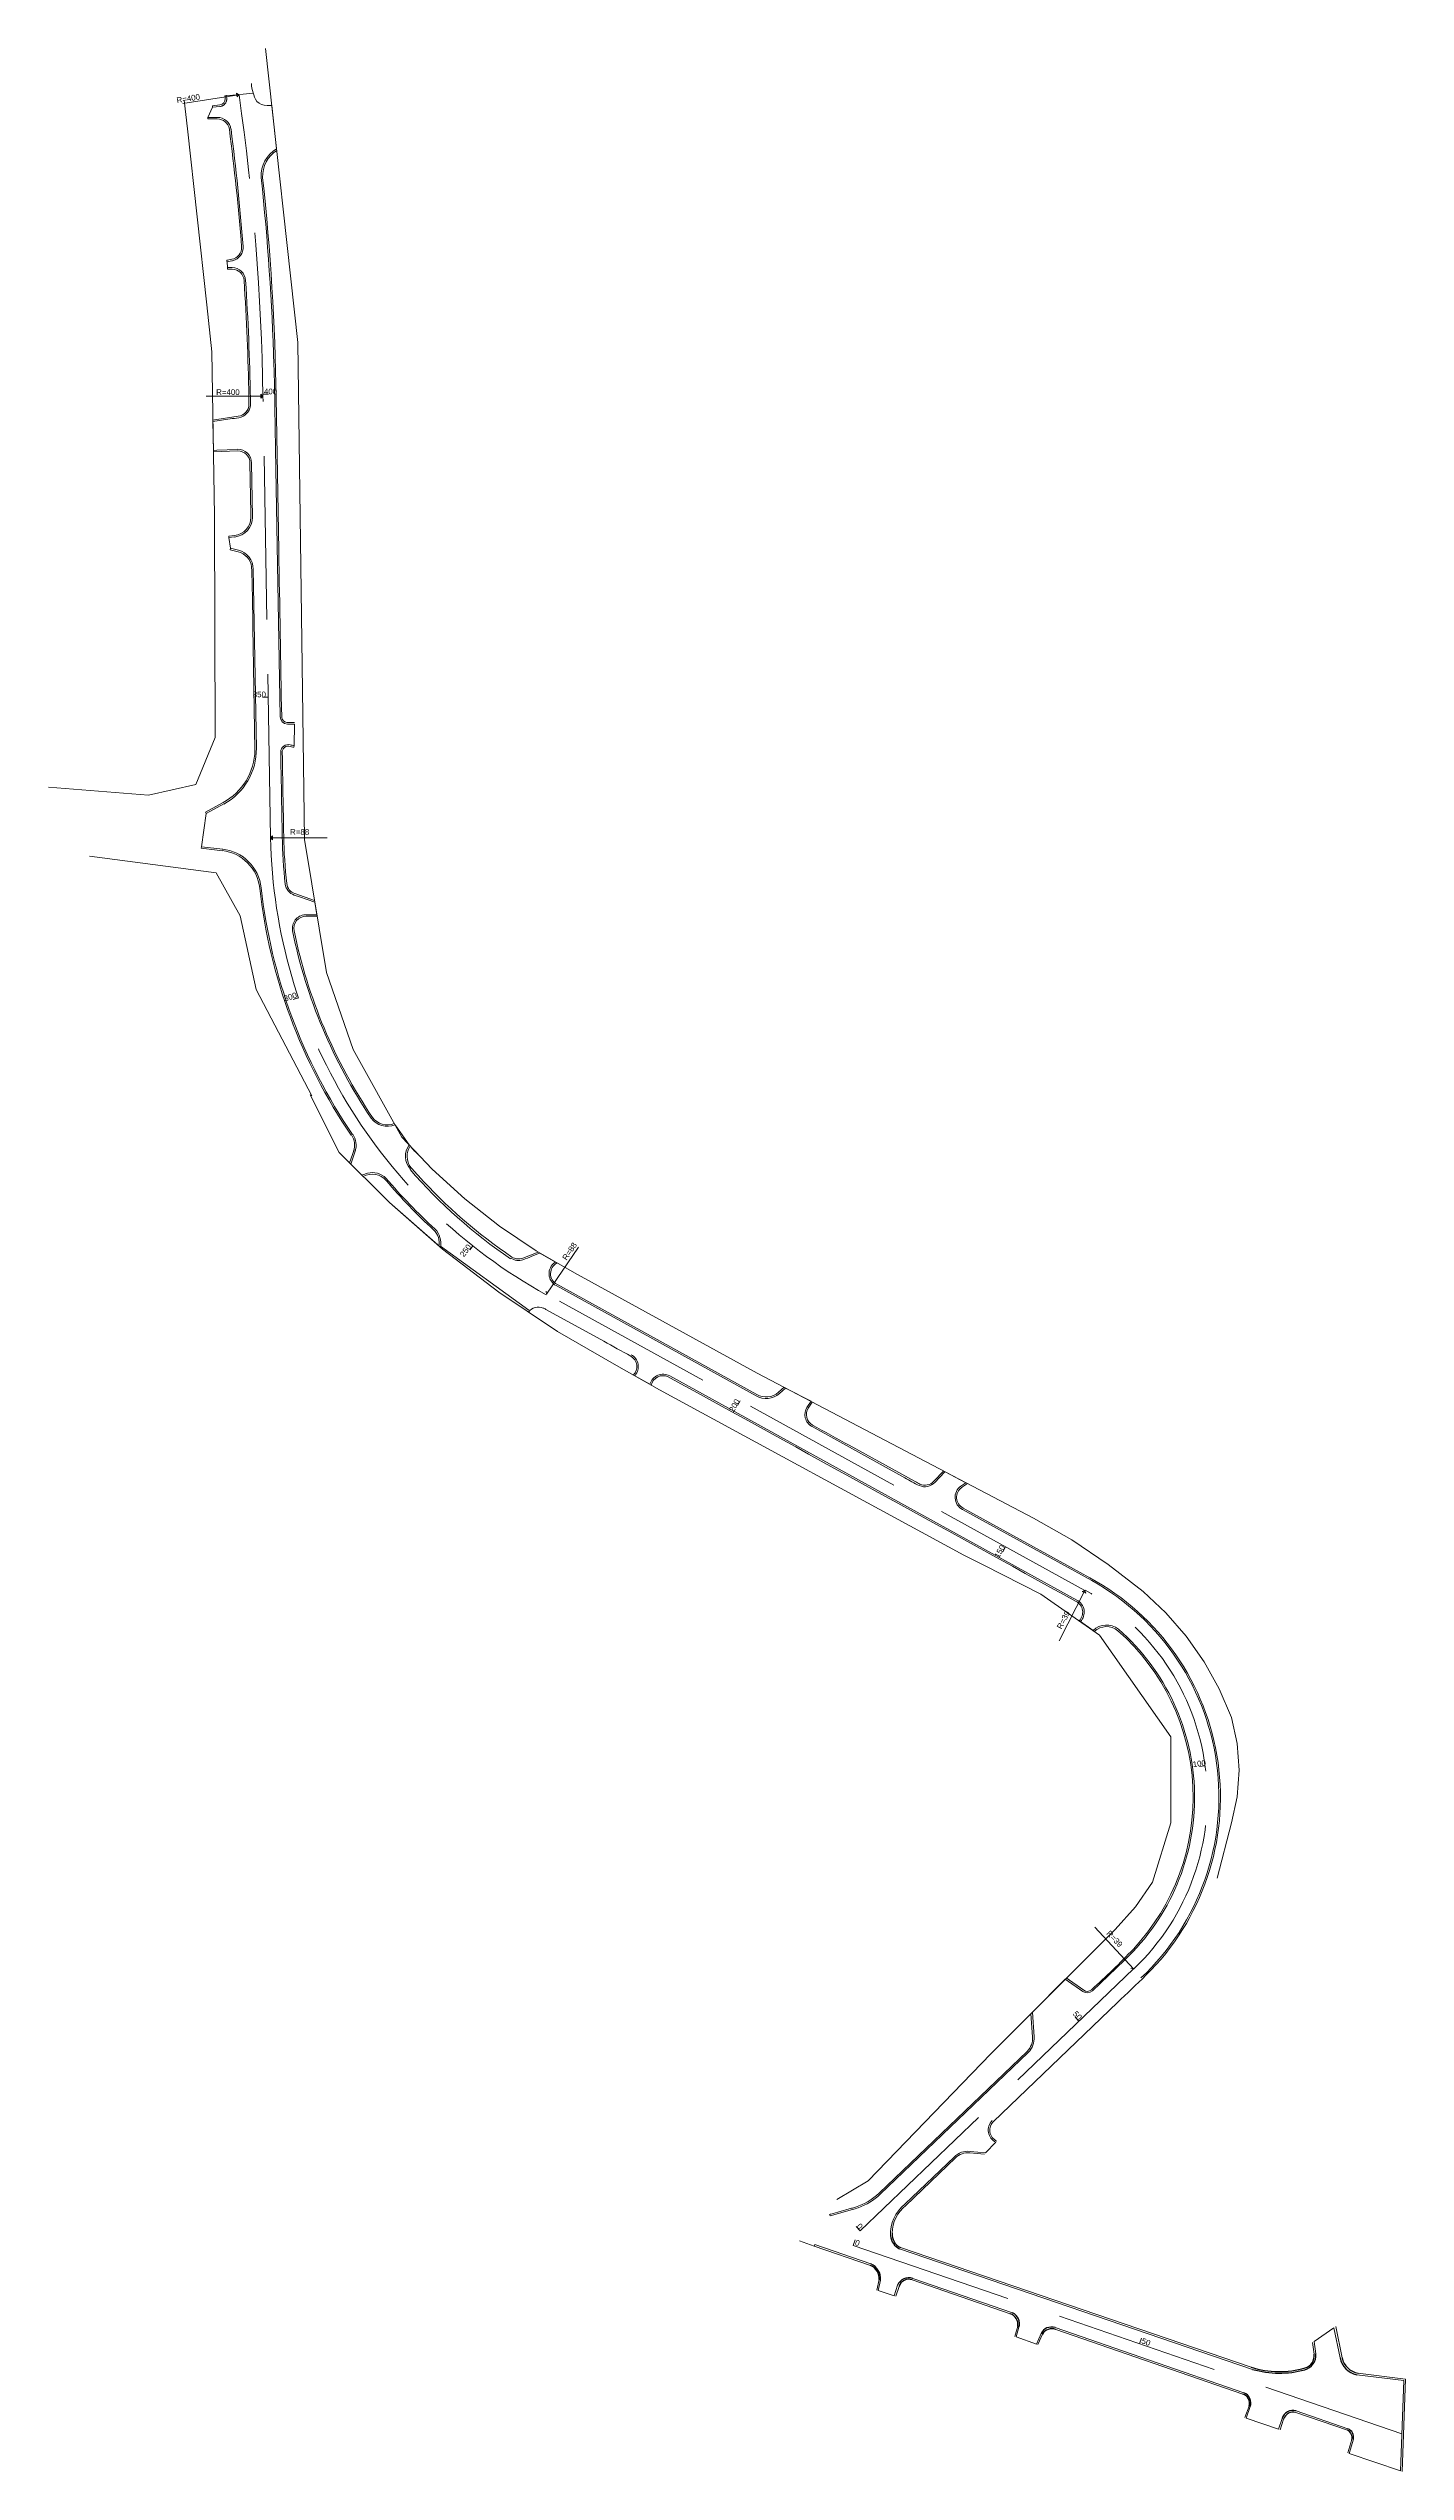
# Model space of a CAD drawing. Header units: metres. Extents: x 24518872 to 24519096, y 6838786 to 6839185.
import ezdxf

# ---------------------------------------------------------------- set-up
doc = ezdxf.new("R2010")
doc.units = ezdxf.units.M
for name, pattern in [('3D_LONG_DASH', [1, 0.75, -0.25]), ('Hatch', [0]), ('Katurakenne', [0]), ('Tielinjaus', [0])]:
    doc.linetypes.add(name, pattern=pattern)
for name, color, linetype, lineweight in [('Hatch', 7, 'Hatch', 0), ('Katurakenne', 7, 'Katurakenne', 0), ('Tielinjaus', 7, 'Tielinjaus', 0)]:
    doc.layers.add(name, color=color, linetype=linetype, lineweight=lineweight)
doc.styles.add('DEFAULT', font='arial.ttf', dxfattribs={"height": 0.2})

msp = doc.modelspace()

# ---------------------------------------------------------------- linework, layer by layer
at = {"color": 7, "linetype": 'Continuous', "lineweight": 9}
for p, q in [((24518907.752224, 6839185.43455), (24518913.070002, 6839136.925001)), ((24518894.328302, 6839176.910901), (24518894.889302, 6839172.157901)), ((24518894.889302, 6839172.157901), (24518898.077602, 6839143.104001)), ((24518898.077602, 6839143.104001), (24518898.888602, 6839135.355101)), ((24518914.181302, 6839054.865301), (24518913.070102, 6839136.925301)), ((24518898.888602, 6839135.355101), (24518899.315802, 6839108.326101)), ((24518899.315802, 6839108.326101), (24518899.458102, 6839071.750201)), ((24518899.458102, 6839071.750201), (24518896.253102, 6839063.947201)), ((24518888.420102, 6839062.235301), (24518871.929202, 6839063.509001)), ((24518896.253102, 6839063.947201), (24518888.420102, 6839062.235301)), ((24518917.805802, 6839032.957801), (24518914.181302, 6839054.865301)), ((24518899.605202, 6839049.370001), (24518878.711402, 6839052.130201)), ((24518903.549302, 6839042.276301), (24518899.605202, 6839049.370001)), ((24518906.236402, 6839030.125401), (24518903.549302, 6839042.276301)), ((24518922.250802, 6839020.257801), (24518917.805802, 6839032.957801)), ((24518915.389502, 6839012.588501), (24518906.236402, 6839030.125401)), ((24518930.266102, 6839005.761201), (24518922.250802, 6839020.257801)), ((24518915.110502, 6839012.754501), (24518919.925502, 6839003.226601)), ((24518935.275902, 6839000.475601), (24518930.266502, 6839005.761601)), ((24518935.275902, 6839000.475601), (24518930.266502, 6839005.761601)), ((24518935.275902, 6839000.475601), (24518930.266502, 6839005.761601)), ((24518919.925502, 6839003.226601), (24518928.195202, 6838994.982101)), ((24518919.925502, 6839003.226601), (24518928.195202, 6838994.982101)), ((24518919.925502, 6839003.226601), (24518928.195202, 6838994.982101)), ((24518940.656802, 6838995.568201), (24518935.275902, 6839000.475601)), ((24518940.656802, 6838995.568201), (24518935.275902, 6839000.475601)), ((24518940.656802, 6838995.568201), (24518935.275902, 6839000.475601)), ((24518928.195202, 6838994.982101), (24518936.982002, 6838987.291201)), ((24518928.195202, 6838994.982101), (24518936.982002, 6838987.291201)), ((24518928.195202, 6838994.982101), (24518936.621874, 6838987.606413)), ((24518946.380502, 6838991.065401), (24518940.656802, 6838995.568201)), ((24518946.380502, 6838991.065401), (24518940.656802, 6838995.568201)), ((24518946.380502, 6838991.065401), (24518940.656802, 6838995.568201)), ((24518952.416802, 6838986.991101), (24518946.380502, 6838991.065401)), ((24518952.416802, 6838986.991101), (24518946.380502, 6838991.065401)), ((24518952.416802, 6838986.991101), (24518946.380502, 6838991.065401)), ((24518936.982002, 6838987.291201), (24518946.249002, 6838980.186201)), ((24518936.982002, 6838987.291201), (24518946.249002, 6838980.186201)), ((24518958.733602, 6838983.366901), (24518952.416802, 6838986.991101)), ((24518958.733602, 6838983.366901), (24518952.416802, 6838986.991101)), ((24518958.733602, 6838983.366901), (24518952.416802, 6838986.991101)), ((24518973.291602, 6838975.391001), (24518958.733602, 6838983.366901)), ((24518946.249002, 6838980.186201), (24518955.957202, 6838973.697001)), ((24518946.249002, 6838980.186201), (24518955.957202, 6838973.697001)), ((24518950.976046, 6838977.026528), (24518955.957202, 6838973.697001)), ((24518955.957202, 6838973.697001), (24518966.065702, 6838967.851001)), ((24518955.957202, 6838973.697001), (24518966.065702, 6838967.851001)), ((24518955.957202, 6838973.697001), (24518966.065702, 6838967.851001)), ((24518988.916602, 6838966.830201), (24518973.291602, 6838975.391001)), ((24518966.065702, 6838967.851001), (24518972.812702, 6838964.099101)), ((24519034.511702, 6838942.890601), (24518988.916602, 6838966.830201)), ((24518972.812702, 6838964.099101), (24519023.037802, 6838936.789501)), ((24519034.511702, 6838942.890601), (24519040.826802, 6838939.302401)), ((24519034.511702, 6838942.890601), (24519040.826802, 6838939.302401)), ((24519034.511702, 6838942.890601), (24519040.826802, 6838939.302401)), ((24519026.321802, 6838935.116501), (24519023.037802, 6838936.789501)), ((24519040.826802, 6838939.302401), (24519046.864702, 6838935.265401)), ((24519040.826802, 6838939.302401), (24519046.864702, 6838935.265401)), ((24519040.826802, 6838939.302401), (24519046.864702, 6838935.265401)), ((24519035.720802, 6838930.374601), (24519026.321802, 6838935.116501)), ((24519046.864702, 6838935.265401), (24519052.593702, 6838930.800701)), ((24519046.864702, 6838935.265401), (24519052.593702, 6838930.800701)), ((24519046.864702, 6838935.265401), (24519052.593702, 6838930.800701)), ((24519045.423802, 6838923.608701), (24519035.720802, 6838930.374601)), ((24519052.593702, 6838930.800701), (24519056.343002, 6838927.285401)), ((24519052.593702, 6838930.800701), (24519056.343002, 6838927.285401)), ((24519052.593702, 6838930.800701), (24519056.343002, 6838927.285401)), ((24519056.343002, 6838927.285401), (24519059.711602, 6838923.403801)), ((24519056.343002, 6838927.285401), (24519059.711602, 6838923.403801)), ((24519056.343002, 6838927.285401), (24519059.711602, 6838923.403801)), ((24519057.199902, 6838906.828801), (24519045.423802, 6838923.608701)), ((24519059.711602, 6838923.403801), (24519062.664002, 6838919.196901)), ((24519059.711602, 6838923.403801), (24519062.664002, 6838919.196901)), ((24519059.711602, 6838923.403801), (24519062.664002, 6838919.196901)), ((24519062.664002, 6838919.196901), (24519065.168902, 6838914.709101)), ((24519062.664002, 6838919.196901), (24519065.168902, 6838914.709101)), ((24519062.664002, 6838919.196901), (24519065.168902, 6838914.709101)), ((24519065.168902, 6838914.709101), (24519067.199902, 6838909.987901)), ((24519065.168902, 6838914.709101), (24519067.199902, 6838909.987901)), ((24519065.168902, 6838914.709101), (24519067.199902, 6838909.987901)), ((24519067.199902, 6838909.987901), (24519068.160802, 6838905.695701)), ((24519067.199902, 6838909.987901), (24519068.160802, 6838905.695701)), ((24519067.199902, 6838909.987901), (24519068.160802, 6838905.695701)), ((24519057.202002, 6838892.628901), (24519057.199902, 6838906.828801)), ((24519068.160802, 6838905.695701), (24519068.483802, 6838901.309101)), ((24519068.160802, 6838905.695701), (24519068.483802, 6838901.309101)), ((24519068.160802, 6838905.695701), (24519068.483802, 6838901.309101)), ((24519068.483802, 6838901.309101), (24519068.161802, 6838896.922401)), ((24519068.483802, 6838901.309101), (24519068.161802, 6838896.922401)), ((24519068.483802, 6838901.309101), (24519068.161802, 6838896.922401)), ((24519068.161802, 6838896.922401), (24519067.202002, 6838892.629901)), ((24519068.161802, 6838896.922401), (24519067.202002, 6838892.629901)), ((24519068.161802, 6838896.922401), (24519067.202002, 6838892.629901)), ((24519054.175102, 6838882.820901), (24519057.202002, 6838892.628901)), ((24519067.202002, 6838892.629901), (24519064.855102, 6838883.482901)), ((24519051.326702, 6838878.738101), (24519054.175102, 6838882.820901)), ((24519051.326702, 6838878.738101), (24519054.175102, 6838882.820901)), ((24519051.326702, 6838878.738101), (24519054.175102, 6838882.820901)), ((24519047.993202, 6838875.040801), (24519051.326702, 6838878.738101)), ((24519047.993202, 6838875.040801), (24519051.326702, 6838878.738101)), ((24519047.993202, 6838875.040801), (24519051.326702, 6838878.738101)), ((24519027.497402, 6838854.519701), (24519047.993202, 6838875.040801)), ((24519007.239602, 6838833.533601), (24519027.497402, 6838854.519701)), ((24519002.053602, 6838830.457601), (24519007.239602, 6838833.533601)), ((24518998.337256, 6838822.777042), (24518995.91633, 6838823.646676)), ((24518998.337256, 6838822.777042), (24518998.423476, 6838823.011704)), ((24519004.744973, 6838822.878162), (24519005.069678, 6838823.823977)), ((24519052.035749, 6838806.642936), (24519052.360453, 6838807.588751)), ((24519071.332823, 6838802.483587), (24519071.332696, 6838802.483143)), ((24519071.333002, 6838802.484001), (24519071.332823, 6838802.483587))]:
    msp.add_line(p, q, dxfattribs=at)
at = {"color": 7, "linetype": 'Continuous'}
for centre, radius, start, end in [((24519013.727429, 6838824.787704), 2.561915, 177.42312833, 242.53036935), ((24519013.620897, 6838824.757588), 2.73134, 186.53951424, 243.52295455), ((24519006.76718, 6838817.430021), 2.301301, 354.98072012, 68.07458477), ((24519006.675444, 6838817.409016), 2.60453, 354.59040849, 68.09634239), ((24519013.922435, 6838815.551028), 1.991309, 70.6980575, 157.94939235), ((24519013.925293, 6838815.622775), 1.667218, 70.23415019, 163.3762602), ((24519030.120633, 6838809.861643), 1.819322, 349.83430428, 71.94983757), ((24519030.303185, 6838809.990503), 1.903509, 340.8780857, 66.85176222), ((24519037.485338, 6838807.510335), 1.897606, 71.71150952, 154.77878662), ((24519037.543521, 6838807.370564), 1.761574, 68.66263368, 150.91415199), ((24519078.746833, 6838804.710777), 2.399466, 283.10757478, 6.00368657), ((24519078.736738, 6838804.680093), 2.116232, 286.86168632, 7.24279088), ((24519075.095914, 6838817.382269), 15.329684, 252.37803627, 286.11368132), ((24519075.085601, 6838817.36713), 15.571909, 253.59189374, 285.66796328), ((24519088.628983, 6838805.018365), 3.58624, 191.06875838, 257.66433323), ((24519088.620873, 6838804.994736), 3.237701, 191.93952857, 260.45849601), ((24519068.66545, 6838796.871131), 1.525194, 340.77387599, 74.6633652), ((24519068.681693, 6838796.912853), 1.727244, 338.61350918, 71.43197694), ((24519077.314716, 6838793.819968), 1.832223, 72.39711549, 164.80407081), ((24519077.386653, 6838793.708396), 1.669087, 75.5670351, 161.78329855), ((24519085.768793, 6838791.169486), 1.332367, 345.56408484, 65.52070475), ((24519085.902458, 6838791.247442), 1.459299, 346.28277351, 69.84131596)]:
    msp.add_arc(centre, radius, start, end, dxfattribs=at)
at = {"layer": 'Hatch', "color": 7, "linetype": 'Continuous', "true_color": 0xf2f2f2}
for p, q in [((24518901.283395, 6839177.621932), (24518905.717635, 6839178.047263)), ((24518901.345052, 6839177.280152), (24518901.283395, 6839177.621932)), ((24518901.345052, 6839177.280152), (24518901.283395, 6839177.621932)), ((24518901.345052, 6839177.280152), (24518901.283395, 6839177.621932)), ((24518901.345052, 6839177.280152), (24518901.283395, 6839177.621932)), ((24518901.345052, 6839177.280152), (24518901.283395, 6839177.621932)), ((24518901.345052, 6839177.280152), (24518901.283395, 6839177.621932)), ((24518901.345052, 6839177.280152), (24518901.283395, 6839177.621932)), ((24518901.345052, 6839177.280152), (24518901.283395, 6839177.621932)), ((24518901.345052, 6839177.280152), (24518901.283395, 6839177.621932)), ((24518901.345052, 6839177.280152), (24518901.283395, 6839177.621932)), ((24518901.345052, 6839177.280152), (24518901.283395, 6839177.621932)), ((24518901.345052, 6839177.280152), (24518901.283395, 6839177.621932)), ((24518901.345052, 6839177.280152), (24518901.283395, 6839177.621932)), ((24518901.345052, 6839177.280152), (24518901.283395, 6839177.621932)), ((24518901.345052, 6839177.280152), (24518901.283395, 6839177.621932)), ((24518901.345052, 6839177.280152), (24518901.283395, 6839177.621932)), ((24518901.345052, 6839177.280152), (24518901.283395, 6839177.621932)), ((24518901.345052, 6839177.280152), (24518901.283395, 6839177.621932)), ((24518901.345052, 6839177.280152), (24518901.283395, 6839177.621932)), ((24518901.345052, 6839177.280152), (24518901.283395, 6839177.621932)), ((24518901.345052, 6839177.280152), (24518901.283395, 6839177.621932)), ((24518901.345052, 6839177.280152), (24518901.283395, 6839177.621932)), ((24518901.345052, 6839177.280152), (24518901.283395, 6839177.621932)), ((24518898.214897, 6839174.053346), (24518899.014118, 6839175.738364)), ((24518909.583744, 6839168.88213), (24518908.784995, 6839176.019141)), ((24518901.460996, 6839149.271696), (24518901.416074, 6839150.218652)), ((24518899.149485, 6839119.114754), (24518899.060533, 6839123.857967)), ((24518901.980591, 6839102.955396), (24518901.71728, 6839104.71778)), ((24518912.472284, 6839070.348117), (24518912.516777, 6839073.944466)), ((24518897.191109, 6839053.702515), (24518897.945676, 6839059.189924)), ((24518916.229987, 6839042.482476), (24518915.889736, 6839044.56175)), ((24518931.47561, 6839004.522747), (24518929.214056, 6839007.715759)), ((24518923.67577, 6838999.487762), (24518921.83864, 6839001.313744)), ((24518936.632544, 6838987.787482), (24518951.229717, 6838977.228697)), ((24518968.699462, 6838966.386409), (24518971.20074, 6838964.995488)), ((24518993.594207, 6838964.374235), (24518997.793538, 6838962.184252)), ((24519019.913146, 6838950.560821), (24519023.371439, 6838948.73977)), ((24519042.256384, 6838925.817341), (24519044.339192, 6838924.365)), ((24519034.332732, 6838861.363468), (24519039.769123, 6838866.822307)), ((24519026.619249, 6838838.13157), (24519028.307417, 6838839.896704))]:
    msp.add_line(p, q, dxfattribs=at)
at = {"layer": 'Hatch', "color": 7, "linetype": 'Continuous'}
for p, q in [((24518901.345052, 6839177.280152), (24518901.283395, 6839177.621932)), ((24518901.345052, 6839177.280152), (24518901.283395, 6839177.621932)), ((24518916.229987, 6839042.482476), (24518915.889736, 6839044.56175)), ((24518931.47561, 6839004.522747), (24518929.143879, 6839007.814839)), ((24518923.67577, 6838999.487762), (24518921.840035, 6839001.317903)), ((24518955.618184, 6838985.15434), (24518953.05887, 6838986.62296)), ((24519008.869641, 6838815.437095), (24519011.503629, 6838814.573732)), ((24519080.850958, 6838807.013142), (24519084.077137, 6838809.257729)), ((24519031.640742, 6838807.790597), (24519034.985571, 6838806.587659)), ((24519069.600368, 6838794.390357), (24519074.935021, 6838792.55742)), ((24519086.640959, 6838788.543899), (24519095.094069, 6838785.655882))]:
    msp.add_line(p, q, dxfattribs=at)
at = {"layer": 'Katurakenne', "color": 7, "linetype": 'Continuous'}
for p, q in [((24518901.133131, 6839177.607519), (24518901.046458, 6839177.599206)), ((24518901.283395, 6839177.621932), (24518901.133131, 6839177.607519)), ((24518901.345052, 6839177.280152), (24518901.283395, 6839177.621932)), ((24518901.345052, 6839177.280152), (24518901.283395, 6839177.621932)), ((24518899.800393, 6839174.053346), (24518898.214897, 6839174.053346)), ((24518898.214897, 6839174.053346), (24518898.214897, 6839173.803306)), ((24518898.214897, 6839173.803306), (24518899.800393, 6839173.803306)), ((24518898.98909, 6839175.987153), (24518900.204936, 6839176.108974)), ((24518899.014118, 6839175.738364), (24518898.98909, 6839175.987153)), ((24518900.229965, 6839175.860185), (24518899.014118, 6839175.738364)), ((24518908.737877, 6839176.026963), (24518908.03232, 6839176.020542)), ((24518901.416074, 6839150.218652), (24518902.196187, 6839150.37739)), ((24518901.456382, 6839150.482038), (24518902.209393, 6839150.635262)), ((24518901.459243, 6839149.30625), (24518901.45862, 6839149.319357)), ((24518902.173556, 6839149.269415), (24518901.460996, 6839149.269415)), ((24518899.031494, 6839124.097986), (24518903.24014, 6839124.74922)), ((24518905.278387, 6839126.803375), (24518905.263442, 6839127.676694)), ((24518909.472211, 6839116.023359), (24518909.297392, 6839126.239258)), ((24518909.952772, 6839102.584195), (24518909.521988, 6839127.757944)), ((24518899.060533, 6839123.857967), (24518902.248034, 6839124.344884)), ((24518899.140692, 6839118.866135), (24518903.146393, 6839119.029423)), ((24518899.195383, 6839119.114754), (24518899.141841, 6839119.112519)), ((24518899.709387, 6839119.13621), (24518899.195383, 6839119.114754)), ((24518903.13608, 6839119.279251), (24518899.709387, 6839119.13621)), ((24518905.337836, 6839108.685923), (24518905.194962, 6839117.035086)), ((24518905.598529, 6839108.095238), (24518905.444892, 6839117.073306)), ((24518910.171487, 6839075.159762), (24518909.472211, 6839116.023359)), ((24518901.690498, 6839104.966387), (24518902.625717, 6839105.066728)), ((24518901.71728, 6839104.71778), (24518901.690498, 6839104.966387)), ((24518902.652499, 6839104.818121), (24518901.71728, 6839104.71778)), ((24518901.980591, 6839102.955396), (24518901.918997, 6839102.71303)), ((24518901.918997, 6839102.71303), (24518903.228406, 6839102.381614)), ((24518903.29, 6839102.62398), (24518901.980591, 6839102.955396)), ((24518906.252199, 6839069.896715), (24518905.744673, 6839099.555008)), ((24518911.470238, 6839073.944466), (24518912.516777, 6839073.944466)), ((24518912.51318, 6839074.194506), (24518911.93336, 6839074.194506)), ((24518912.261444, 6839070.147422), (24518911.844824, 6839070.259778)), ((24518912.413859, 6839070.132352), (24518912.408382, 6839070.112124)), ((24518912.472284, 6839070.348117), (24518912.413859, 6839070.132352)), ((24518897.827049, 6839059.410161), (24518900.74309, 6839060.974484)), ((24518900.861718, 6839060.754247), (24518897.945676, 6839059.189924)), ((24518897.945676, 6839059.189924), (24518897.827049, 6839059.410161)), ((24518910.432452, 6839059.909749), (24518910.509625, 6839055.399953)), ((24518897.191109, 6839053.702515), (24518897.161593, 6839053.454216)), ((24518897.161593, 6839053.454216), (24518900.657026, 6839053.040389)), ((24518900.686542, 6839053.288688), (24518897.191109, 6839053.702515)), ((24518912.50559, 6839045.720956), (24518913.366669, 6839045.426002)), ((24518915.84711, 6839044.842989), (24518912.586912, 6839045.957458)), ((24518913.366669, 6839045.426002), (24518915.889736, 6839044.56175)), ((24518916.278041, 6839042.232436), (24518914.46046, 6839042.232436)), ((24518915.926299, 6839042.482476), (24518915.19022, 6839042.482476)), ((24518916.229987, 6839042.482476), (24518915.926299, 6839042.482476)), ((24518921.622914, 6839001.51223), (24518922.372733, 6839003.694659)), ((24518922.609988, 6839003.614298), (24518921.83864, 6839001.313744)), ((24518950.24912, 6838985.802233), (24518952.775135, 6838986.785922)), ((24518951.738008, 6838986.114249), (24518952.996435, 6838986.604858)), ((24518953.052393, 6838986.626674), (24518953.05887, 6838986.62296)), ((24518953.058869, 6838986.622958), (24518953.234427, 6838986.522217)), ((24518953.234427, 6838986.522217), (24518955.575202, 6838985.179001)), ((24518988.738184, 6838963.091842), (24518955.718017, 6838981.272679)), ((24518988.859217, 6838963.310772), (24518955.842514, 6838981.489702)), ((24518963.57883, 6838972.089838), (24518954.010932, 6838977.357903)), ((24519041.675622, 6838929.375471), (24518974.477117, 6838966.374833)), ((24518993.36497, 6838964.508912), (24518992.402878, 6838963.664973)), ((24518993.594207, 6838964.374235), (24518992.567673, 6838963.476633)), ((24518997.115619, 6838961.158077), (24518997.793538, 6838962.184252)), ((24518998.011092, 6838962.062636), (24518997.325569, 6838961.021623)), ((24518997.96051, 6838958.014048), (24519013.286315, 6838949.57569)), ((24519004.093985, 6838954.922539), (24519014.989815, 6838948.923317)), ((24519019.692218, 6838950.684953), (24519018.05656, 6838948.976589)), ((24519018.238074, 6838948.804234), (24519019.829367, 6838950.472965)), ((24519019.829367, 6838950.472965), (24519019.913146, 6838950.560821)), ((24519023.371439, 6838948.73977), (24519022.524457, 6838948.177013)), ((24519022.656404, 6838947.962465), (24519023.636776, 6838948.602673)), ((24519043.050456, 6838933.187615), (24519022.78184, 6838944.347474)), ((24519042.202174, 6838933.940247), (24519022.902873, 6838944.566403)), ((24519043.81045, 6838933.054734), (24519042.202174, 6838933.940247)), ((24519044.252106, 6838864.892548), (24519049.51708, 6838869.936069)), ((24519042.65552, 6838864.793406), (24519039.769123, 6838866.822307)), ((24519039.920848, 6838867.015652), (24519042.802433, 6838864.995949)), ((24519027.920788, 6838843.355977), (24519048.366394, 6838862.941733)), ((24519034.07161, 6838861.143715), (24519034.364517, 6838857.264404)), ((24519034.332732, 6838861.363468), (24519034.614443, 6838857.28201)), ((24519009.043975, 6838831.510865), (24519033.467157, 6838854.907406)), ((24519009.217011, 6838831.330968), (24519033.62634, 6838854.713716)), ((24519013.271398, 6838829.66939), (24519021.46078, 6838837.514238)), ((24519013.444961, 6838829.488938), (24519021.624498, 6838837.324481)), ((24519026.427502, 6838837.915027), (24519024.013768, 6838838.149587)), ((24519026.619249, 6838838.13157), (24519024.038985, 6838838.398357)), ((24519000.971238, 6838827.751614), (24519004.626754, 6838828.785046)), ((24519002.212596, 6838828.36243), (24519004.496763, 6838829.008176)), ((24519000.971635, 6838827.751726), (24519000.854734, 6838827.977134)), ((24519001.070513, 6838828.039558), (24519002.212596, 6838828.36243)), ((24518998.337275, 6838822.777091), (24519007.626484, 6838819.56487)), ((24518998.423476, 6838823.011704), (24519007.647056, 6838819.825531)), ((24519012.403158, 6838822.312729), (24519070.686892, 6838802.429402)), ((24519012.545673, 6838822.514631), (24519070.455078, 6838802.771935)), ((24519009.059656, 6838817.228678), (24519008.645085, 6838815.5107)), ((24519009.268374, 6838817.163474), (24519008.869641, 6838815.437095)), ((24519014.489108, 6838817.191765), (24519030.684349, 6838811.591428)), ((24519014.580655, 6838817.430405), (24519031.051476, 6838811.740762)), ((24519012.076785, 6838816.298616), (24519011.503629, 6838814.573732)), ((24519012.327757, 6838816.099742), (24519011.771209, 6838814.486025)), ((24519031.911394, 6838809.540541), (24519031.416701, 6838807.871171)), ((24519032.101665, 6838809.366953), (24519031.640742, 6838807.790597)), ((24519038.08081, 6838809.31209), (24519069.2317, 6838798.550188)), ((24519038.184485, 6838809.011389), (24519069.068848, 6838798.34201)), ((24519085.109456, 6838804.329854), (24519084.077137, 6838809.257729)), ((24519085.453215, 6838804.324923), (24519084.393875, 6838809.478097)), ((24519035.768632, 6838808.318932), (24519034.985571, 6838806.587659)), ((24519036.004096, 6838808.226899), (24519035.212997, 6838806.505867)), ((24519080.836083, 6838804.946895), (24519080.595011, 6838806.835069)), ((24519081.133138, 6838804.961743), (24519080.850958, 6838807.013142)), ((24519095.665002, 6838800.585001), (24519087.862824, 6838801.514922)), ((24519088.076607, 6838801.802425), (24519095.92667, 6838800.823418)), ((24519095.92667, 6838800.823418), (24519095.362088, 6838785.564313)), ((24519095.094069, 6838785.655882), (24519095.665002, 6838800.585001)), ((24519070.105578, 6838796.368889), (24519069.407927, 6838794.456478)), ((24519070.290002, 6838796.283001), (24519069.600368, 6838794.390357)), ((24519075.546558, 6838794.300231), (24519074.935021, 6838792.55742)), ((24519075.80122, 6838794.230172), (24519075.212271, 6838792.46216)), ((24519077.802668, 6838795.324806), (24519086.319144, 6838792.382686)), ((24519077.868813, 6838795.566398), (24519086.405364, 6838792.617348)), ((24519087.059093, 6838790.837331), (24519086.401042, 6838788.625867)), ((24519087.320135, 6838790.901398), (24519086.640959, 6838788.543899))]:
    msp.add_line(p, q, dxfattribs=at)
at = {"layer": 'Katurakenne', "color": 7, "linetype": 'Continuous', "flags": 128}
for points in [[(24518901.090789, 6839176.332928), (24518901.127644, 6839176.382316), (24518901.162311, 6839176.433916), (24518901.194603, 6839176.487586), (24518901.224343, 6839176.543162), (24518901.251372, 6839176.600461), (24518901.275546, 6839176.659283), (24518901.296744, 6839176.719413), (24518901.314865, 6839176.780623), (24518901.329832, 6839176.842676), (24518901.341593, 6839176.905329), (24518901.35012, 6839176.968333), (24518901.355413, 6839177.031443), (24518901.357494, 6839177.094413), (24518901.356411, 6839177.157006), (24518901.352233, 6839177.218991), (24518901.345052, 6839177.280152)], [(24518900.2299, 6839175.860178), (24518900.291124, 6839175.867835), (24518900.352435, 6839175.878599), (24518900.413596, 6839175.892507), (24518900.474369, 6839175.909571), (24518900.53451, 6839175.929781), (24518900.593776, 6839175.953101), (24518900.651927, 6839175.97947), (24518900.708728, 6839176.008802), (24518900.763955, 6839176.040989), (24518900.817396, 6839176.0759), (24518900.868853, 6839176.113383), (24518900.918146, 6839176.153268), (24518900.965115, 6839176.195368), (24518901.009619, 6839176.239486), (24518901.051542, 6839176.285412), (24518901.090789, 6839176.332928)]]:
    msp.add_lwpolyline(points, dxfattribs=at)
at = {"layer": 'Katurakenne', "color": 7, "linetype": 'Continuous'}
for centre, radius, start, end in [((24518900.106306, 6839177.104721), 1.00062, 275.65342905, 4.69101547), ((24518895.718929, 6839176.651529), 5.411161, 5.67435386, 10.08644362), ((24518912.111612, 6839180.067225), 6.705459, 183.35558052, 210.17703328), ((24518907.944674, 6839178.317416), 2.298546, 224.84266983, 272.18527905), ((24518899.812962, 6839171.802989), 2.254932, 7.31982723, 90.3600239), ((24518899.814733, 6839171.800348), 2.002971, 9.82271116, 90.41020498), ((24518908.751999, 6839175.966209), 0.062374, 58.06199731, 103.08577418), ((24518514.993707, 6839121.992875), 390.032087, 4.50926219, 7.38737393), ((24518506.44276, 6839121.257134), 398.872375, 4.53098447, 7.32205052), ((24518912.279299, 6839164.377981), 5.249131, 120.89885202, 182.31263913), ((24518912.277178, 6839164.379478), 4.996519, 121.86524887, 182.64452665), ((24518503.20379, 6839121.07252), 406.123453, 1.71482426, 6.09110619), ((24518505.023948, 6839121.16816), 404.551714, 0.93333805, 6.09878501), ((24518901.818037, 6839152.59797), 2.001345, 281.27664946, 1.69867095), ((24518901.818817, 6839152.597832), 2.251037, 283.19758674, 4.51010154), ((24518901.677097, 6839149.236763), 1.264684, 100.05083656, 104.24045477), ((24518897.453052, 6839149.639575), 3.998559, 7.29678799, 11.87791074), ((24519041.162397, 6839156.373434), 139.881793, 182.52182152, 182.55102358), ((24519041.162397, 6839156.37343), 139.881794, 182.89595976, 182.91013133), ((24518881.187117, 6839149.039064), 20.273887, 359.94781911, 0.7551129), ((24518900.100114, 6838405.147842), 743.874004, 89.83269047, 89.895180046), ((24518902.173556, 6839138.026376), 11.243039, 89.57805345, 90), ((24518901.25631, 6839155.162789), 4.876824, 281.11174838, 282.75166907), ((24518902.221406, 6839147.016464), 2.252917, 3.77370749, 89.11119856), ((24518902.221215, 6839147.016785), 2.00254, 3.77287028, 88.53824933), ((24518501.855118, 6839121.002026), 403.212933, 0.99023284, 3.71798007), ((24518496.858323, 6839120.797085), 408.463059, 0.96505961, 3.70219211), ((24518340.633618, 6839117.359604), 568.733097, 0.89459779, 1.59860356), ((24518903.022583, 6839126.743472), 2.006084, 276.22589251, 358.71041883), ((24518903.028128, 6839126.741612), 2.251106, 287.79552127, 1.57220615), ((24518527.217863, 6839121.297279), 377.8489, 0.81902481, 1.01193344), ((24518901.871863, 6839130.905357), 6.571249, 273.28168972, 286.29926618), ((24518903.190386, 6839117.029217), 2.254932, 0.16688719, 91.23182606), ((24518903.190386, 6839117.029217), 2.004384, 0.16688083, 91.23183227), ((24517984.805556, 6839092.933362), 920.667053, 0.942047146, 0.980375373), ((24518902.345418, 6839108.056633), 3.002781, 275.35567781, 0.25745959), ((24518902.341636, 6839108.054015), 3.257122, 275.43225998, 0.98005521), ((24518902.493336, 6839099.471014), 3.001986, 8.49330668, 75.84412393), ((24518902.488471, 6839099.473423), 3.257124, 0.97921066, 75.74280646), ((24531237.732927, 6839302.351088), 12329.398621, 180.9283746157, 181.0562506021), ((24518399.999377, 6839084.172884), 505.70808, 0.42009521, 1.78377121), ((24506977.544899, 6838877.477164), 11930.004501, 0.9229872236, 1.0105495838), ((24518911.422463, 6839075.195922), 1.251412, 181.02650683, 268.10704632), ((24518911.422591, 6839075.195744), 1.001083, 187.1655018, 261.02265154), ((24518911.701432, 6839079.655933), 5.466349, 265.43513441, 272.43169342), ((24518911.470238, 6839079.413984), 5.469518, 269.06646846, 270), ((24518896.332237, 6839072.442328), 16.275535, 6.1664306, 6.18027903), ((24518896.003361, 6839069.778691), 9.998935, 298.29573496, 359.26986257), ((24518895.980328, 6839069.774493), 10.272465, 298.42325996, 0.97519697), ((24518911.524923, 6839069.304204), 1.255983, 74.93624895, 178.63990003), ((24513390.26311, 6838969.055032), 5520.916966, 0.942927933, 1.040747137), ((24518911.527339, 6839069.302508), 1.008545, 71.65155288, 184.73211233), ((24491331.442275, 6838587.387792), 27583.288652, 0.9722719046, 1.0009073509), ((24518908.0487, 6839055.312455), 15.672882, 73.60579346, 75.95894915), ((24518912.365423, 6839070.256781), 0.150901, 226.44459041, 286.53991699), ((24518899.830581, 6839046.08803), 7.015342, 6.44292112, 83.69172261), ((24518899.830581, 6839046.08803), 7.26589, 6.44292208, 83.69172805), ((24518995.830237, 6839056.925809), 85.334255, 181.02455653, 186.31370918), ((24518996.132657, 6839056.937051), 85.386259, 181.00748925, 186.26953427), ((24518996.683727, 6839056.953204), 90.447801, 186.3975224, 214.21421881), ((24518996.683727, 6839056.953204), 90.197253, 186.3941241, 214.22918828), ((24518913.243709, 6839047.847596), 2.251065, 187.81727379, 250.82450289), ((24518913.243875, 6839047.847168), 2.000621, 186.7396817, 250.82985587), ((24518914.436362, 6839040.230863), 2.251428, 93.60511629, 190.83762942), ((24518914.43713, 6839040.230925), 2.001647, 89.33217956, 191.26967106), ((24518914.900539, 6839011.982825), 30.501027, 89.45582985, 91.13796075), ((24518996.403502, 6839056.967851), 85.909729, 191.52223642, 214.02705164), ((24518996.41152, 6839056.971182), 85.667848, 191.5355006, 214.02038469), ((24518927.841796, 6839010.815062), 3.261228, 216.06152805, 293.39746126), ((24518927.841616, 6839010.804448), 3.006575, 215.91235822, 293.0090847), ((24518919.451199, 6839004.440019), 3.006575, 341.28599634, 34.18252084), ((24518919.451199, 6839004.440019), 3.257123, 341.28599541, 34.18251947), ((24518928.845823, 6839007.529339), 0.412732, 43.76739343, 45.15990461), ((24518934.109277, 6839002.625186), 3.245261, 144.50901582, 221.10605261), ((24518934.110193, 6839002.625226), 2.995603, 144.88509916, 218.40742328), ((24518931.427933, 6839004.543909), 0.052162, 318.43815896, 336.13621208), ((24518938.516317, 6839009.620303), 8.692332, 215.90464352, 229.61047674), ((24518974.735957, 6839037.57143), 56.581478, 220.5806016, 222.38854015), ((24518926.02744, 6838994.510941), 5.504462, 105.04862145, 115.29188331), ((24518925.375462, 6838996.670017), 3.006575, 39.82024514, 119.96309466), ((24518925.375462, 6838996.658603), 3.261967, 45.95460985, 103.78380267), ((24519000.230287, 6839060.760132), 95.303644, 220.39105897, 227.41081435), ((24518996.61456, 6839057.135994), 90.436566, 220.34049583, 227.48806686), ((24518996.683727, 6839056.953204), 86.188487, 220.98156956, 235.76485391), ((24518996.557557, 6839057.072953), 85.846292, 222.18330719, 235.90370006), ((24518933.441201, 6838988.296432), 2.997006, 349.70708035, 46.54184587), ((24518933.442588, 6838988.29662), 3.246187, 347.82132275, 45.07997544), ((24518949.519332, 6838987.673549), 2.258689, 235.87659114, 289.02119272), ((24518949.519335, 6838987.672736), 2.007827, 237.25735994, 291.3134625), ((24518868.813585, 6839197.330298), 226.911171, 291.03359663, 291.43520741), ((24518953.075867, 6838986.447593), 0.176187, 95.53634128, 116.79759997), ((24518956.801622, 6838983.242166), 2.247909, 125.02229969, 241.28894286), ((24518956.80869, 6838983.242289), 2.004383, 117.93760314, 241.13268678), ((24518945.316375, 6839000.445503), 18.43765, 303.56994676, 303.97245757), ((24518854.689059, 6838809.218793), 202.831121, 60.07629471, 60.1581988), ((24518950.961025, 6838977.032092), 0.015885, 309.84621086, 337.75385783), ((24518952.819043, 6838975.723043), 2.006984, 67.4918925, 144.95375567), ((24518952.290965, 6838974.553671), 3.289681, 58.47725798, 66.79172426), ((24517469.040291, 6836253.169173), 3102.607778, 61.109086546, 61.203248611), ((24518967.040638, 6838967.902923), 1.997965, 315.46645432, 59.8154927), ((24518967.041424, 6838967.903001), 2.247723, 319.33420987, 61.22391191), ((24518969.146767, 6838966.029019), 0.572547, 134.37226283, 141.37566855), ((24518973.378102, 6838964.404398), 2.256169, 61.13383188, 164.85314616), ((24518973.378413, 6838964.404373), 2.005856, 64.97978127, 166.99726032), ((24427113.713442, 6672025.825943), 190545.138335, 61.1546888547, 61.17779906903), ((24518990.390346, 6838965.894578), 3.257123, 239.34880239, 312.07116203), ((24518990.390346, 6838965.894578), 3.006575, 239.34880442, 312.07116749), ((24518999.042038, 6838959.988693), 2.254932, 146.93771794, 241.06585666), ((24518999.035761, 6838959.988503), 1.998017, 146.83497424, 239.5688206), ((24522957.210205, 6846139.758194), 8200.548228, 241.1318704033, 241.1802889423), ((24519026.830201, 6838971.528185), 25.794358, 238.32693295, 244.36034403), ((24519019.299221, 6838955.974311), 8.263625, 238.56768204, 244.66523885), ((24519016.581692, 6838950.339307), 2.258357, 246.15524676, 317.2908997), ((24519016.581705, 6838950.338434), 2.007441, 245.93620655, 317.29066484), ((24519023.821246, 6838946.341056), 2.247754, 125.2346557, 242.61915621), ((24519023.828457, 6838946.34134), 2.004384, 125.5523453, 242.45951743), ((24519024.149337, 6838896.831287), 40.976028, 313.30804474, 62.5307435), ((24519024.166084, 6838896.827295), 41.210779, 314.56583225, 61.53119144), ((24519040.633114, 6838927.379342), 2.004383, 314.94611264, 62.59387852), ((24519040.640491, 6838927.379661), 2.247655, 315.65569582, 62.7570611), ((24519046.570874, 6838921.973242), 3.271225, 53.10434465, 133.01705719), ((24519046.573348, 6838921.983398), 3.011367, 51.09851789, 132.37926099), ((24519024.169164, 6838896.821723), 36.698724, 316.98975553, 48.54592459), ((24519024.17804, 6838896.816108), 36.940539, 313.30967677, 48.74967918), ((24518962.568716, 6838956.062777), 122.159887, 311.85439812, 316.380258), ((24519043.39397, 6838865.803317), 1.25274, 233.7707725, 313.14805423), ((24519043.39397, 6838865.803317), 1.002192, 233.77075646, 313.14806256), ((24518194.6856, 6839757.81129), 1236.754795, 313.650593087, 313.953466914), ((24519031.365404, 6838857.053131), 3.006575, 314.40706654, 4.46098233), ((24519031.365404, 6838857.053131), 3.257123, 314.40707598, 4.46097051), ((24519029.302445, 6838841.912763), 2.248238, 135.86503173, 243.73130959), ((24519029.308872, 6838841.912959), 2.004384, 132.03406268, 245.96770263), ((24519023.711206, 6838835.164343), 3.257123, 84.21071062, 133.91284589), ((24519023.711206, 6838835.164343), 3.006575, 84.21071352, 133.91284885), ((24519000.23644, 6838844.844988), 16.399847, 285.05690313, 287.48645415), ((24519001.503318, 6838840.56479), 12.186805, 284.85042477, 289.56739073), ((24519002.108198, 6838838.752588), 10.026665, 287.74580561, 313.76376044), ((24519002.108746, 6838838.752635), 10.276602, 289.77064142, 313.76435567), ((24519017.121731, 6838824.780114), 6.22335, 128.22063565, 183.07273291), ((24519017.183705, 6838824.77464), 6.016967, 128.4167829, 178.77869225), ((24519001.574236, 6838825.894202), 2.203699, 103.21352447, 109.05632024)]:
    msp.add_arc(centre, radius, start, end, dxfattribs=at)
at = {"layer": 'Katurakenne'}
msp.add_point((24518901.283395, 6839177.621932), dxfattribs=at)
at = {"layer": 'Tielinjaus', "color": 7, "linetype": 'Continuous'}
for p, q in [((24518903.370695, 6839177.80403, 133.18), (24518894.120006, 6839176.341837, 133.18)), ((24518903.370695, 6839177.80403, 133.18), (24518902.991832, 6839178.078732, 133.18)), ((24518902.991832, 6839178.078732, 133.18), (24518903.095435, 6839177.425936, 133.18)), ((24518903.370695, 6839177.80403, 133.18), (24518903.095435, 6839177.425936, 133.18)), ((24518907.338446, 6839128.075578, 133.18), (24518897.972446, 6839128.075578, 133.18)), ((24518907.338446, 6839128.075578, 133.18), (24518907.007308, 6839128.406044, 133.18)), ((24518907.007308, 6839128.406044, 133.18), (24518907.007308, 6839127.745112, 133.18)), ((24518907.338446, 6839128.075578, 133.18), (24518907.007308, 6839127.745112, 133.18)), ((24518908.270125, 6839128.363175, 133.18), (24518907.333412, 6839128.363175, 133.18)), ((24518908.189022, 6839078.370495, 133.18), (24518907.252422, 6839078.370495, 133.18)), ((24518908.585802, 6839055.183889, 133.18), (24518908.91694, 6839055.514356, 133.18)), ((24518908.585802, 6839055.183889, 133.18), (24518917.951802, 6839055.183889, 133.18)), ((24518908.585802, 6839055.183889, 133.18), (24518908.91694, 6839054.853423, 133.18)), ((24518908.91694, 6839054.853423, 133.18), (24518908.91694, 6839055.514356, 133.18)), ((24518913.206381, 6839028.77571, 133.18), (24518912.318287, 6839028.479702, 133.18)), ((24518941.50327, 6838987.15236, 133.18), (24518942.056534, 6838987.906278, 133.18)), ((24518954.157498, 6838979.879221, 133.18), (24518959.394899, 6838987.628235, 133.18)), ((24518954.157498, 6838979.879221, 133.18), (24518954.068135, 6838980.344292, 133.18)), ((24518985.66483, 6838961.463827, 133.18), (24518986.117329, 6838962.282203, 133.18)), ((24519029.464561, 6838937.347783, 133.18), (24519029.91706, 6838938.166159, 133.18)), ((24519042.99566, 6838930.965108, 133.18), (24519038.743585, 6838922.63687, 133.18)), ((24519042.99566, 6838930.965108, 133.18), (24519042.55028, 6838930.820689, 133.18)), ((24519042.55028, 6838930.820689, 133.18), (24519043.140372, 6838930.520632, 133.18)), ((24519042.99566, 6838930.965108, 133.18), (24519043.140372, 6838930.520632, 133.18)), ((24519062.846737, 6838902.045415, 133.18), (24519061.916609, 6838901.9355, 133.18)), ((24519051.047704, 6838868.544815, 133.18), (24519044.660107, 6838875.380778, 133.18)), ((24519051.048186, 6838868.545263, 133.18), (24519050.58017, 6838868.561541, 133.18)), ((24519042.022169, 6838859.898152, 133.18), (24519041.373554, 6838860.572442, 133.18)), ((24519005.915324, 6838825.310643), (24519005.266709, 6838825.984934))]:
    msp.add_line(p, q, dxfattribs=at)
at = {"layer": 'Tielinjaus', "color": 7, "linetype": '3D_LONG_DASH', "ltscale": 36}
for p, q in [((24518908.585802, 6839055.183889, 133.18), (24518907.338446, 6839128.075578, 133.18)), ((24519042.99566, 6838930.965108, 133.18), (24518954.157498, 6838979.879221, 133.18)), ((24519005.915324, 6838825.310643, 133.18), (24519051.047704, 6838868.544815, 133.18)), ((24519004.744973, 6838822.878162), (24519095.328286, 6838791.780331))]:
    msp.add_line(p, q, dxfattribs=at)
for centre, radius, start, end in [((24518506.520173, 6839121.246444, 133.18), 400.876683, 0.97610993, 8.11095158), ((24518996.761065, 6839056.942507, 133.18), 88.192871, 181.14258811, 241.06448353), ((24519024.114653, 6838896.811995, 133.18), 39.085477, 313.61549257, 61.06468412)]:
    msp.add_arc(centre, radius, start, end, dxfattribs=at)

# ---------------------------------------------------------------- texts
at = {"layer": 'Tielinjaus', "color": 7, "style": 'DEFAULT'}
for s, height, rotation, p in [('R=400', 0.935, 8.98203771, (24518893.157384, 6839176.413557, 133.18)), ('R=400', 0.935, 359.9999975, (24518899.609572, 6839128.255285, 133.18)), ('400', 0.935, 359.9999975, (24518907.499101, 6839128.363175, 133.18)), ('350', 0.935, 359.9999975, (24518905.650467, 6839078.370495, 133.18)), ('R=88', 0.935, 359.9999975, (24518911.812155, 6839055.669961, 133.18)), ('300', 0.935, 18.43361335, (24518910.967459, 6839028.14092)), ('250', 0.936, 53.72685199, (24518940.511884, 6838985.910317, 133.18)), ('R=88', 0.936, 55.94604193, (24518957.450172, 6838985.361551, 133.18)), ('200', 0.936, 61.06075737, (24518985.027905, 6838960.311905, 133.18)), ('150', 0.936, 61.06075737, (24519028.814002, 6838936.227922, 133.18)), ('R=39', 0.936, 62.95291101, (24519039.148579, 6838924.490645, 133.18)), ('100', 0.935, 6.73944072, (24519060.856141, 6838901.810184, 133.18)), ('R=39', 0.936, 313.05803231, (24519046.476599, 6838874.312713, 133.18)), ('50', 0.936, 313.88811886, (24519040.94497, 6838861.017992, 133.18)), ('0', 0.936, 313.88811886, (24519005.266709, 6838825.984934)), ('0', 0.936, 340.67740486, (24519004.960403, 6838822.980035)), ('50', 0.936, 340.67740486, (24519052.251179, 6838806.744809))]:
    msp.add_text(s, height=height, rotation=rotation, dxfattribs=at).set_placement(p)

doc.saveas('drawing.dxf')
